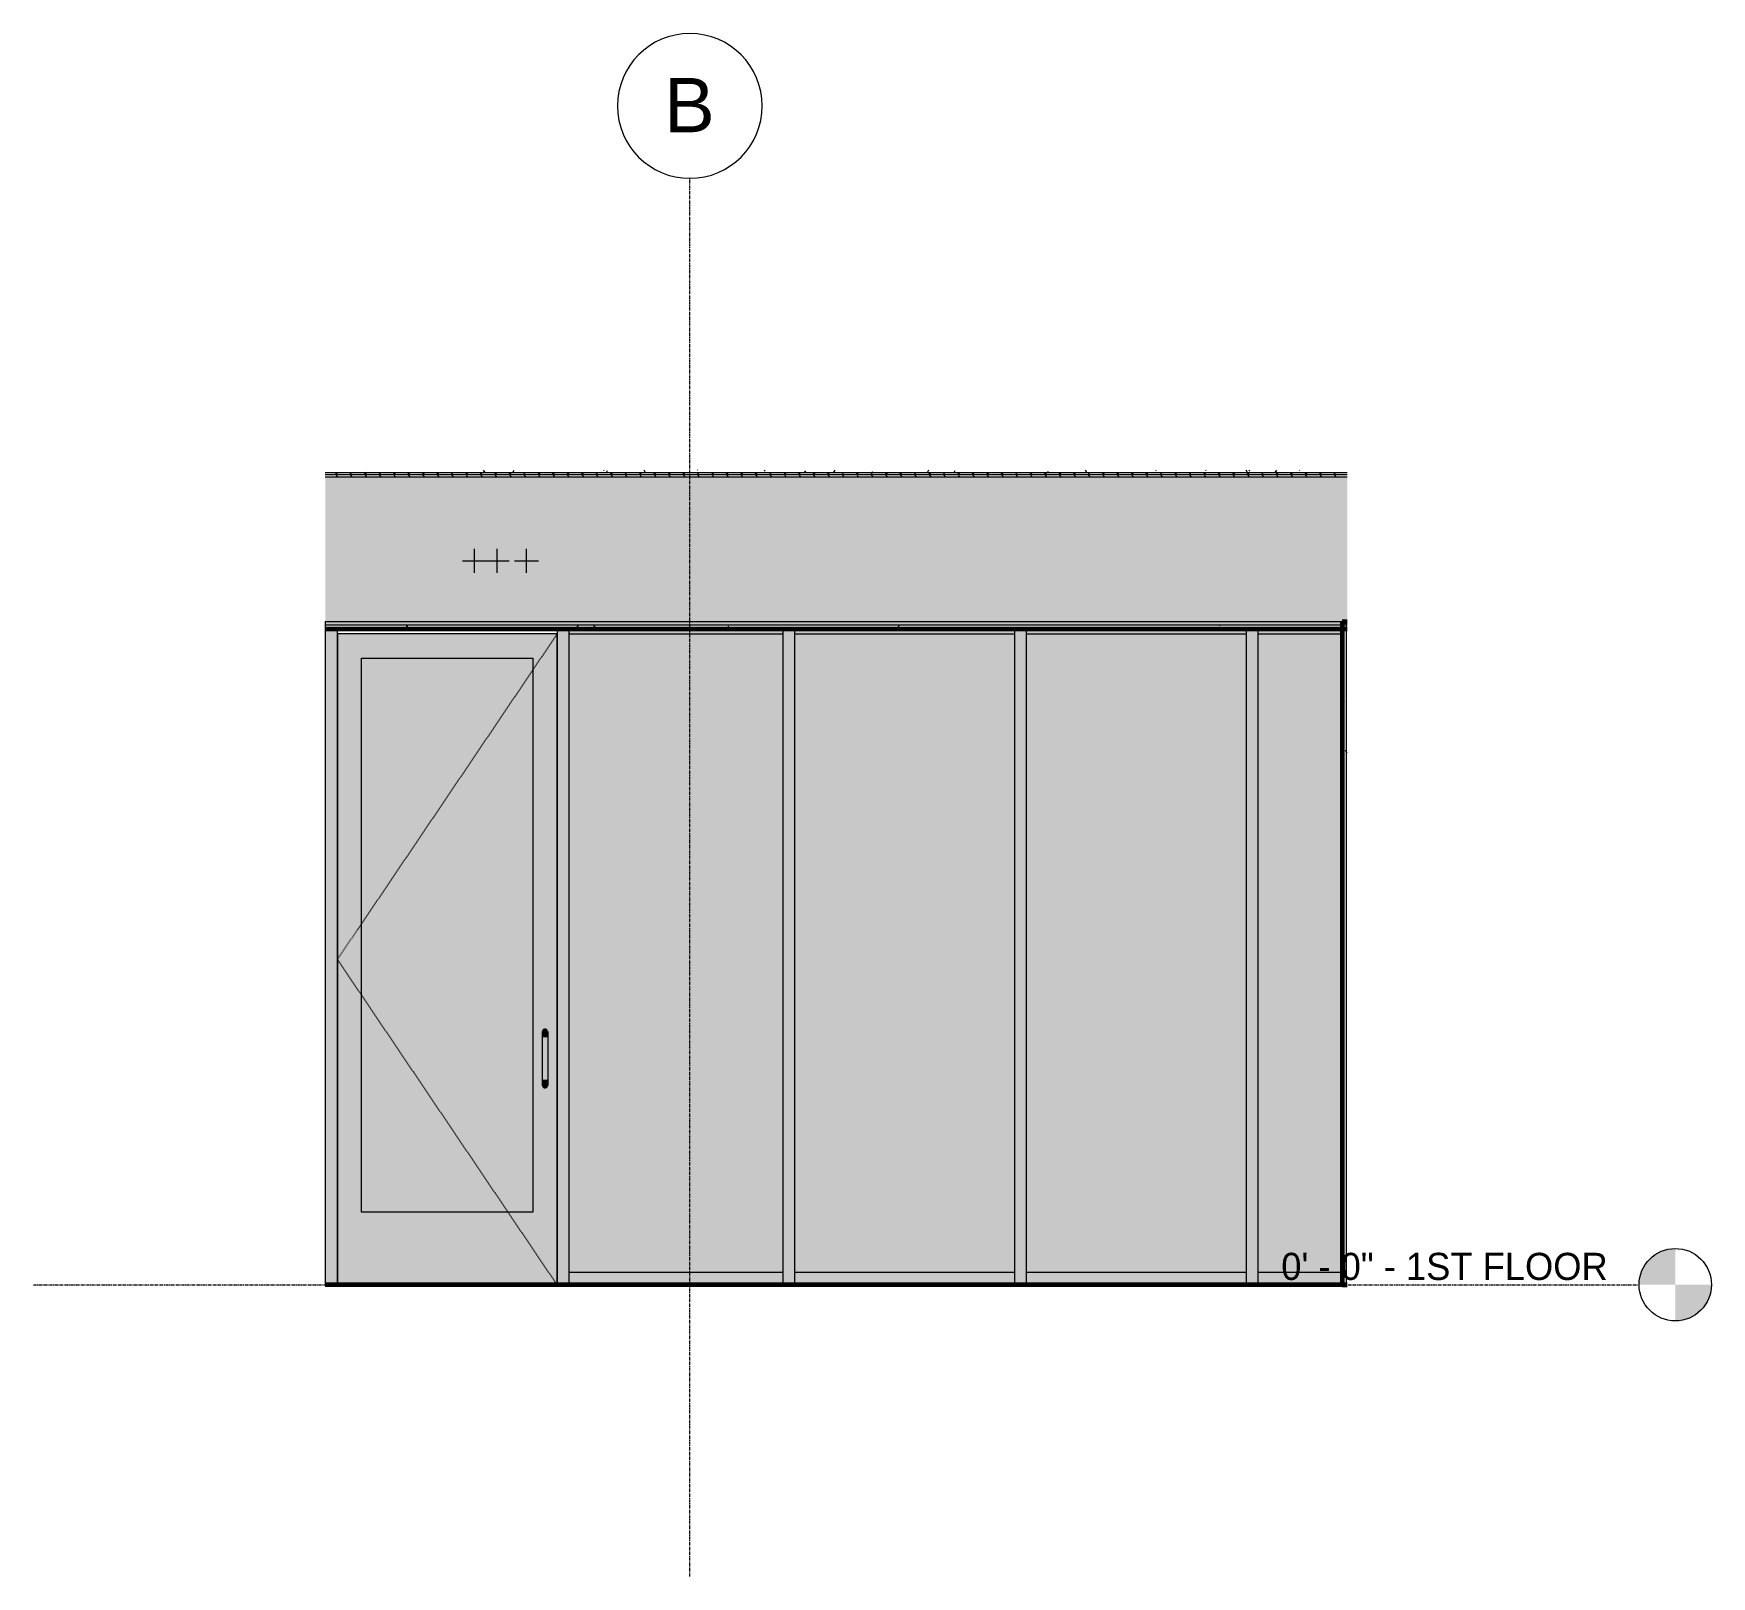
# Model space of a CAD drawing. Header units: inches. Extents: x -3547 to 1672, y -48 to 208.
# Drawn here: x -539.3 to -261.2, y -48.4 to 207.4 of the extents above; entities that cross this region are included whole.
import ezdxf

# ---------------------------------------------------------------- set-up
doc = ezdxf.new("R2010")
doc.units = ezdxf.units.IN
doc.header["$MEASUREMENT"] = 0
for name, pattern in [('Aligning Line 1_8_', [0.25, 0.125, -0.125]), ('Dash 1_16_', [0.125, 0.0625, -0.0625]), ('Grid Line 1_2_', [0.875, 0.5, -0.125, 0.125, -0.125])]:
    doc.linetypes.add(name, pattern=pattern)
for name, color, linetype, lineweight in [('0-2', 9, 'Continuous', 5), ('0-3', 165, 'Continuous', 5), ('0-4', 10, 'Continuous', 5), ('A-DOOR', 31, 'Continuous', 18), ('A-DOOR-1', 31, 'Dash 1_16_', 9), ('A-DOOR-2', 31, 'Continuous', 9), ('A-DOOR-FRAM', 31, 'Continuous', 9), ('A-DOOR-FRAM-1', 31, 'Continuous', 18), ('A-DOOR-GLAZ-1', 31, 'Continuous', 18), ('A-FLOR-5', 250, 'Continuous', 60), ('A-FLOR-7', 21, 'Continuous', 5), ('A-FLOR-8', 251, 'Continuous', 5), ('A-FLOR-LEVL', 51, 'Continuous', 9), ('A-FLOR-LEVL-1', 51, 'Grid Line 1_2_', 9), ('A-FLOR-LEVL-2', 151, 'Continuous', 9), ('A-FLOR-LEVL-3', 147, 'Continuous', 9), ('A-FLOR-MCUT-1', 7, 'Continuous', 18), ('A-FLOR-PATT-1', 253, 'Continuous', 9), ('A-FLOR-PATT-2', 90, 'Continuous', 9), ('A-GLAZ-CURT', 52, 'Continuous', 9), ('A-GLAZ-CWMG', 51, 'Continuous', 9), ('A-WALL', 113, 'Continuous', 18), ('A-WALL-PATT-2', 111, 'Continuous', 9), ('G-ANNO-SYMB', 111, 'Aligning Line 1_8_', 9), ('G-ANNO-SYMB-1', 147, 'Aligning Line 1_8_', 9), ('I-WALL', 2, 'Continuous', 18), ('I-WALL-2', 2, 'Continuous', 60), ('P-PIPE-CNTR', 3, 'Continuous', 9), ('S-GRID-1', 1, 'Grid Line 1_2_', 9), ('S-GRID-IDEN', 1, 'Continuous', 9), ('S-GRID-IDEN-1', 147, 'Continuous', 9)]:
    doc.layers.add(name, color=color, linetype=linetype, lineweight=lineweight)
doc.styles.add('Arial', font='arial.ttf', dxfattribs={"height": 9})
doc.styles.add('Century Gothic', font='ufonts.com_century-gothic.ttf', dxfattribs={"height": 4.5})
pattern_1 = [(0, (-11965.733, 0), (15.36, 3.84), [0.634, -10.886, 0.634, -10.886, -61.44]), (0, (-11965.733, 0), (15.36, 3.84), [-23.04, 0.634, -22.406, 0.634, -10.886, -26.88]), (0, (-11965.733, 0), (15.36, 3.84), [-57.6, 0.634, -7.046, 0.634, -18.566]), (120, (-11959.973, 1.92), (-11.0055376, 11.3821502), [0.634, -10.886, 0.634, -10.886, -61.44]), (120, (-11959.973, 1.92), (-11.0055376, 11.3821502), [-23.04, 0.634, -22.406, 0.634, -10.886, -26.88]), (120, (-11959.973, 1.92), (-11.0055376, 11.3821502), [-57.6, 0.634, -7.046, 0.634, -18.566]), (240, (-11958.053, 9.6), (-4.3544624, -15.2221502), [0.634, -10.886, 0.634, -10.886, -61.44]), (240, (-11958.053, 9.6), (-4.3544624, -15.2221502), [-23.04, 0.634, -22.406, 0.634, -10.886, -26.88]), (240, (-11958.053, 9.6), (-4.3544624, -15.2221502), [-57.6, 0.634, -7.046, 0.634, -18.566])]

msp = doc.modelspace()

# ---------------------------------------------------------------- texts
at = {"layer": 'A-FLOR-LEVL', "insert": (-332.51, 5.28), "char_height": 4.5, "width": 64.9935, "attachment_point": 1, "style": 'Century Gothic'}
msp.add_mtext('0\' - 0" - 1ST FLOOR', dxfattribs=at)

# ---------------------------------------------------------------- blocks, each defined once
blk = doc.blocks.new('Level - Level Head - Circle-V18-Elevation 3 - d')
at = {"layer": 'A-FLOR-LEVL'}
h = blk.add_hatch(color=256, dxfattribs=at)
edge = h.paths.add_edge_path(flags=0)
edge.add_line((11698.53, 0), (11692.53, 0))
edge.add_arc((11698.53, 0), 6, 90, 180, ccw=False)
edge.add_line((11698.53, 6), (11698.53, 0))
h = blk.add_hatch(color=256, dxfattribs=at)
edge = h.paths.add_edge_path(flags=0)
edge.add_line((11698.53, -6), (11698.53, 0))
edge.add_line((11698.53, 0), (11704.53, 0))
edge.add_arc((11698.53, 0), 6, 270, 360, ccw=False)
at = {"layer": 'A-FLOR-LEVL-2'}
blk.add_circle((11698.53, 0), 6, dxfattribs=at)
blk = doc.blocks.new('CTR - 2nd Phase_rvt-4-Elevation 3 - d')
at = {"layer": 'A-FLOR-LEVL-1'}
blk.add_line((11426.41, 0), (11692.53, 0), dxfattribs=at)
at = {"layer": '0-2'}
blk.add_blockref('Level - Level Head - Circle-V18-Elevation 3 - d', (0, 0), dxfattribs=at)
at = {"layer": 'A-FLOR-LEVL', "insert": (11633.22, 5.28), "char_height": 4.5, "width": 64.9935, "attachment_point": 1, "style": 'Century Gothic'}
blk.add_mtext('0\' - 0" - 1ST FLOOR', dxfattribs=at)
blk = doc.blocks.new('Level - Level Head - Circle-V19-Elevation 3 - d')
at = {"layer": 'A-FLOR-LEVL'}
h = blk.add_hatch(color=256, dxfattribs=at)
edge = h.paths.add_edge_path(flags=0)
edge.add_line((11698.53, 0), (11692.53, 0))
edge.add_arc((11698.53, 0), 6, 90, 180, ccw=False)
edge.add_line((11698.53, 6), (11698.53, 0))
h = blk.add_hatch(color=256, dxfattribs=at)
edge = h.paths.add_edge_path(flags=0)
edge.add_line((11698.53, -6), (11698.53, 0))
edge.add_line((11698.53, 0), (11704.53, 0))
edge.add_arc((11698.53, 0), 6, 270, 360, ccw=False)
at = {"layer": 'A-FLOR-LEVL-3'}
blk.add_circle((11698.53, 0), 6, dxfattribs=at)
blk = doc.blocks.new('CTR - 1st Phase - Unit Layouts_rvt-4-Elevation 3 - d')
at = {"layer": 'A-FLOR-LEVL-1'}
blk.add_line((11426.41, 0), (11692.53, 0), dxfattribs=at)
at = {"layer": '0-3'}
blk.add_blockref('Level - Level Head - Circle-V19-Elevation 3 - d', (0, 0), dxfattribs=at)
at = {"layer": 'A-FLOR-LEVL', "insert": (11633.22, 5.28), "char_height": 4.5, "width": 64.9935, "attachment_point": 1, "style": 'Century Gothic'}
blk.add_mtext('0\' - 0" - 1ST FLOOR', dxfattribs=at)
blk = doc.blocks.new('CTR  - Topography_rvt-4-Elevation 3 - d')
at = {"layer": 'A-FLOR-LEVL-1'}
blk.add_line((11426.41, 0), (11692.53, 0), dxfattribs=at)
at = {"layer": 'G-ANNO-SYMB-1'}
blk.add_line((11474.76, 0), (11644.16, 0), dxfattribs=at)
at = {"layer": '0-3'}
blk.add_blockref('Level - Level Head - Circle-V19-Elevation 3 - d', (0, 0), dxfattribs=at)
at = {"layer": 'A-FLOR-LEVL', "insert": (11633.22, 5.28), "char_height": 4.5, "width": 64.9935, "attachment_point": 1, "style": 'Century Gothic'}
blk.add_mtext('0\' - 0" - 1ST FLOOR', dxfattribs=at)
blk = doc.blocks.new('Grid - Grid Head - Circle-50561-Elevation 3 - d')
at = {"layer": 'S-GRID-IDEN-1'}
for start, end in [(0, 180), (180, 360)]:
    blk.add_arc((11535.19, 195.43), 12, start, end, dxfattribs=at)
blk = doc.blocks.new('CTR - 1st Phase - Shell_rvt-4-Elevation 3 - d')
at = {"layer": 'A-FLOR-7'}
blk.add_hatch(color=256, dxfattribs=at).paths.add_polyline_path([(11559.46, 109.87), (11644.16, 109.87), (11644.16, 133.87), (11474.76, 133.87), (11474.76, 109.87)], flags=0)
at = {"layer": 'A-FLOR-8'}
blk.add_hatch(color=256, dxfattribs=at).paths.add_polyline_path([(11474.79, 109.37), (11644.16, 109.38), (11644.16, 109.87), (11474.79, 109.87), (11474.79, 109.61)], flags=0)
at = {"layer": 'A-FLOR-PATT-1'}
h = blk.add_hatch(dxfattribs=at)
h.set_pattern_fill('FP_8', color=256, style=0, pattern_type=2)
h.set_pattern_definition([(0, (0, 0), (7.68, 1.92), [0.634, -5.126, 0.634, -5.126, -30.72]), (0, (0, 0), (7.68, 1.92), [-11.52, 0.634, -10.886, 0.634, -5.126, -13.44]), (0, (0, 0), (7.68, 1.92), [-28.8, 0.634, -3.206, 0.634, -8.966]), (120, (2.88, 0.96), (-5.50276878, 5.6910751), [0.634, -5.126, 0.634, -5.126, -30.72]), (120, (2.88, 0.96), (-5.50276878, 5.6910751), [-11.52, 0.634, -10.886, 0.634, -5.126, -13.44]), (120, (2.88, 0.96), (-5.50276878, 5.6910751), [-28.8, 0.634, -3.206, 0.634, -8.966]), (240, (3.84, 4.8), (-2.17723122, -7.6110751), [0.634, -5.126, 0.634, -5.126, -30.72]), (240, (3.84, 4.8), (-2.17723122, -7.6110751), [-11.52, 0.634, -10.886, 0.634, -5.126, -13.44]), (240, (3.84, 4.8), (-2.17723122, -7.6110751), [-28.8, 0.634, -3.206, 0.634, -8.966])])
h.paths.add_polyline_path([(11474.76, 134.62), (11644.16, 134.63), (11644.16, 135.06), (11474.76, 135.06)], flags=0)
h = blk.add_hatch(dxfattribs=at)
h.set_pattern_fill('FP_9', color=256, style=0, pattern_type=2)
h.set_pattern_definition([(0, (0, 0), (0, 2.399), []), (315, (0, 0), (2.3985062, 0), [3.393, -3.393]), (45, (0, 0), (2.3985062, 0), [3.393, -3.393])])
h.paths.add_polyline_path([(11474.76, 133.87), (11644.16, 133.87), (11644.16, 134.62), (11474.76, 134.62), (11474.76, 134.3)], flags=0)
at = {"layer": 'A-FLOR-PATT-2'}
h = blk.add_hatch(dxfattribs=at)
h.set_pattern_fill('FP_7', color=256, style=0, pattern_type=2)
h.set_pattern_definition([(0, (0, 0), (15.36, 3.84), [0.634, -10.886, 0.634, -10.886, -61.44]), (0, (0, 0), (15.36, 3.84), [-23.04, 0.634, -22.406, 0.634, -10.886, -26.88]), (0, (0, 0), (15.36, 3.84), [-57.6, 0.634, -7.046, 0.634, -18.566]), (120, (5.76, 1.92), (-11.0055376, 11.3821502), [0.634, -10.886, 0.634, -10.886, -61.44]), (120, (5.76, 1.92), (-11.0055376, 11.3821502), [-23.04, 0.634, -22.406, 0.634, -10.886, -26.88]), (120, (5.76, 1.92), (-11.0055376, 11.3821502), [-57.6, 0.634, -7.046, 0.634, -18.566]), (240, (7.68, 9.6), (-4.3544624, -15.2221502), [0.634, -10.886, 0.634, -10.886, -61.44]), (240, (7.68, 9.6), (-4.3544624, -15.2221502), [-23.04, 0.634, -22.406, 0.634, -10.886, -26.88]), (240, (7.68, 9.6), (-4.3544624, -15.2221502), [-57.6, 0.634, -7.046, 0.634, -18.566])])
h.paths.add_polyline_path([(11515.19, 108.75), (11644.16, 108.75), (11644.16, 109.37), (11474.79, 109.37), (11474.79, 108.75), (11513.19, 108.75)], flags=0)
at = {"layer": 'A-FLOR-5'}
for p, q in [((11474.76, 108.75), (11644.16, 108.75)), ((11644.16, 0), (11474.76, 0))]:
    blk.add_line(p, q, dxfattribs=at)
at = {"layer": 'A-FLOR-LEVL-1'}
blk.add_line((11426.41, 0), (11692.53, 0), dxfattribs=at)
at = {"layer": 'A-FLOR-MCUT-1'}
for p, q in [((11644.16, 134.62), (11474.76, 134.62)), ((11644.16, 133.87), (11474.76, 133.87)), ((11644.16, 109.87), (11474.76, 109.87)), ((11644.16, 109.37), (11474.76, 109.37))]:
    blk.add_line(p, q, dxfattribs=at)
at = {"layer": 'G-ANNO-SYMB-1'}
blk.add_line((11474.76, 0), (11644.16, 0), dxfattribs=at)
at = {"layer": 'S-GRID-1'}
blk.add_line((11535.19, -48.37), (11535.19, 183.43), dxfattribs=at)
at = {"layer": '0-3'}
for name in ['Grid - Grid Head - Circle-50561-Elevation 3 - d', 'Level - Level Head - Circle-V19-Elevation 3 - d']:
    blk.add_blockref(name, (0, 0), dxfattribs=at)
at = {"layer": 'A-FLOR-LEVL', "insert": (11633.22, 5.28), "char_height": 4.5, "width": 64.9935, "attachment_point": 1, "style": 'Century Gothic'}
blk.add_mtext('0\' - 0" - 1ST FLOOR', dxfattribs=at)
at = {"layer": 'S-GRID-IDEN', "insert": (11530.94, 200.07), "char_height": 9, "width": 10.1505, "attachment_point": 1, "style": 'Arial'}
blk.add_mtext('B', dxfattribs=at)
blk = doc.blocks.new('CTR - 1st Phase -Stairs _ Elevators_rvt-4-Elevation 3 - d')
at = {"layer": 'A-FLOR-LEVL-1'}
blk.add_line((11426.41, 0), (11692.53, 0), dxfattribs=at)
at = {"layer": '0-3'}
blk.add_blockref('Level - Level Head - Circle-V19-Elevation 3 - d', (0, 0), dxfattribs=at)
at = {"layer": 'A-FLOR-LEVL', "insert": (11633.22, 5.28), "char_height": 4.5, "width": 64.9935, "attachment_point": 1, "style": 'Century Gothic'}
blk.add_mtext('0\' - 0" - 1ST FLOOR', dxfattribs=at)
blk = doc.blocks.new('Storefront_Entry_Door-_Single_7051 - Store Front Single Door-2030651-Elevation 3 - d')
at = {"layer": 'A-DOOR'}
for points in [[(11510.69, 41), (11511.19, 41), (11511.19, 42.5), (11511, 42.46), (11510.91, 42.41), (11510.81, 42.32), (11510.73, 42.19), (11510.69, 42.05), (11510.7, 41.93), (11510.69, 41.81), (11510.7, 41.07)], [(11511.69, 41), (11511.67, 41.13), (11511.65, 42.19), (11511.62, 42.25), (11511.5, 42.39), (11511.38, 42.46), (11511.32, 42.48), (11511.19, 42.48), (11511.19, 41), (11511.67, 41)], [(11510.7, 34), (11511.19, 34), (11511.19, 41), (11510.69, 41), (11510.69, 34)], [(11511.67, 34), (11511.69, 34), (11511.67, 41), (11511.19, 41), (11511.19, 34), (11511.62, 34)], [(11511.19, 32.5), (11511.19, 34), (11510.69, 34), (11510.7, 33.75), (11510.71, 32.87), (11510.8, 32.69), (11510.89, 32.6), (11511, 32.54), (11511.06, 32.52)], [(11511.19, 32.5), (11511.4, 32.55), (11511.48, 32.6), (11511.58, 32.7), (11511.63, 32.77), (11511.68, 32.93), (11511.68, 33.07), (11511.68, 33.14), (11511.68, 33.71), (11511.67, 34), (11511.19, 34), (11511.19, 32.52)]]:
    blk.add_hatch(color=256, dxfattribs=at).paths.add_polyline_path(points, flags=0)
at = {"layer": 'A-DOOR-FRAM-1'}
h = blk.add_hatch(color=256, dxfattribs=at)
h.paths.add_polyline_path([(11476.79, 0), (11513.19, 0), (11513.19, 107.88), (11476.79, 107.88), (11476.79, 12)], flags=0)
h.paths.add_polyline_path([(11495.94, 12), (11480.79, 12), (11480.79, 103.88), (11509.19, 103.88), (11509.19, 12)], flags=0)
h.paths.add_polyline_path([(11511.19, 32.5), (11511, 32.54), (11510.89, 32.6), (11510.8, 32.69), (11510.73, 32.8), (11510.7, 32.93), (11510.7, 33.08), (11510.7, 33.14), (11510.7, 33.71), (11510.69, 34), (11510.71, 41.34), (11510.7, 41.65), (11510.7, 41.85), (11510.7, 41.93), (11510.7, 42.07), (11510.74, 42.21), (11510.77, 42.27), (11510.86, 42.38), (11511, 42.46), (11511.06, 42.48), (11511.21, 42.5), (11511.38, 42.46), (11511.5, 42.39), (11511.56, 42.32), (11511.65, 42.19), (11511.68, 42.05), (11511.68, 41.93), (11511.69, 41.81), (11511.67, 41.07), (11511.69, 40.92), (11511.67, 32.87), (11511.58, 32.69), (11511.48, 32.6), (11511.38, 32.54), (11511.32, 32.52)], flags=0)
at = {"layer": 'A-DOOR-GLAZ-1'}
blk.add_hatch(color=256, dxfattribs=at).paths.add_polyline_path([(11509.19, 12), (11509.19, 103.88), (11480.79, 103.88), (11480.79, 12), (11495.94, 12)], flags=0)
at = {"layer": 'A-DOOR-1'}
for p, q in [((11476.79, 53.94), (11513.19, 107.88)), ((11513.19, 0), (11476.79, 53.94))]:
    blk.add_line(p, q, dxfattribs=at)
at = {"layer": 'A-DOOR-2'}
for p, q in [((11510.69, 41), (11510.69, 34)), ((11511.69, 34), (11511.69, 41))]:
    blk.add_line(p, q, dxfattribs=at)
at = {"layer": 'A-DOOR-2', "flags": 128}
for points in [[(11510.69, 42), (11510.69, 41.84), (11510.69, 41.42), (11510.69, 41)], [(11511.69, 41), (11511.69, 41.54), (11511.69, 41.91), (11511.69, 42)], [(11510.69, 34), (11510.69, 33.46), (11510.69, 33.09), (11510.69, 33)], [(11511.69, 33), (11511.69, 33.16), (11511.69, 33.58), (11511.69, 34)]]:
    blk.add_lwpolyline(points, dxfattribs=at)
at = {"layer": 'A-DOOR-FRAM'}
for p, q in [((11513.19, 107.88), (11476.79, 107.88)), ((11476.79, 107.88), (11476.79, 0)), ((11513.19, 0), (11513.19, 107.88)), ((11480.79, 103.88), (11509.19, 103.88)), ((11480.79, 12), (11480.79, 103.88)), ((11509.19, 103.88), (11509.19, 12)), ((11509.19, 12), (11480.79, 12))]:
    blk.add_line(p, q, dxfattribs=at)
blk = doc.blocks.new('Rectangular Mullion - 2_ x 4_ rectangular-2075497-Elevation 3 - d')
at = {"layer": 'A-GLAZ-CWMG'}
blk.add_hatch(color=256, dxfattribs=at).paths.add_polyline_path([(11643.34, 107.88), (11643.34, 108.75), (11629.38, 108.75), (11629.38, 107.88)], flags=0)
for q in [(11629.38, 108.75), (11643.34, 107.88)]:
    blk.add_line((11629.38, 107.88), q, dxfattribs=at)
blk = doc.blocks.new('Rectangular Mullion - 2_ x 4_ rectangular-2030674-Elevation 3 - d')
at = {"layer": 'A-GLAZ-CWMG'}
blk.add_hatch(color=256, dxfattribs=at).paths.add_polyline_path([(11474.79, 0), (11476.79, 0), (11476.79, 108.75), (11474.79, 108.75), (11474.79, 12)], flags=0)
blk.add_line((11476.79, 0), (11476.79, 108.75), dxfattribs=at)
blk = doc.blocks.new('System Panel - Glazed-2030649-Elevation 3 - d')
at = {"layer": 'A-GLAZ-CURT'}
blk.add_hatch(color=256, dxfattribs=at).paths.add_polyline_path([(11517.11, 2), (11550.59, 2), (11550.59, 107.88), (11515.19, 107.88), (11515.19, 2)], flags=0)
blk = doc.blocks.new('System Panel - Glazed-2030653-Elevation 3 - d')
at = {"layer": 'A-GLAZ-CURT'}
blk.add_hatch(color=256, dxfattribs=at).paths.add_polyline_path([(11559.46, 2), (11588.98, 2), (11588.98, 107.88), (11552.59, 107.88), (11552.59, 2)], flags=0)
blk = doc.blocks.new('System Panel - Glazed-2075499-Elevation 3 - d')
at = {"layer": 'A-GLAZ-CURT'}
blk.add_hatch(color=256, dxfattribs=at).paths.add_polyline_path([(11629.38, 2), (11643.34, 2), (11643.34, 107.88), (11629.38, 107.88)], flags=0)
blk = doc.blocks.new('Rectangular Mullion - 2_ x 4_ rectangular-1978848-Elevation 3 - d')
at = {"layer": 'A-GLAZ-CWMG'}
blk.add_hatch(color=256, dxfattribs=at).paths.add_polyline_path([(11550.59, 107.88), (11550.59, 108.75), (11515.19, 108.75), (11515.19, 107.88)], flags=0)
for p, q in [((11515.19, 107.88), (11515.19, 108.75)), ((11550.59, 108.75), (11550.59, 107.88)), ((11515.19, 107.88), (11550.59, 107.88))]:
    blk.add_line(p, q, dxfattribs=at)
blk = doc.blocks.new('Rectangular Mullion - 2_ x 4_ rectangular-1978849-Elevation 3 - d')
at = {"layer": 'A-GLAZ-CWMG'}
blk.add_hatch(color=256, dxfattribs=at).paths.add_polyline_path([(11559.46, 107.88), (11588.98, 107.88), (11588.98, 108.75), (11552.59, 108.75), (11552.59, 107.88)], flags=0)
for p, q in [((11552.59, 107.88), (11552.59, 108.75)), ((11588.98, 108.75), (11588.98, 107.88)), ((11552.59, 107.88), (11588.98, 107.88))]:
    blk.add_line(p, q, dxfattribs=at)
blk = doc.blocks.new('Rectangular Mullion - 2_ x 4_ rectangular-1978847-Elevation 3 - d')
at = {"layer": 'A-GLAZ-CWMG'}
blk.add_hatch(color=256, dxfattribs=at).paths.add_polyline_path([(11517.11, 0), (11550.59, 0), (11550.59, 2), (11515.19, 2), (11515.19, 0)], flags=0)
for p, q in [((11515.19, 0), (11515.19, 2)), ((11550.59, 2), (11515.19, 2)), ((11550.59, 2), (11550.59, 0))]:
    blk.add_line(p, q, dxfattribs=at)
blk = doc.blocks.new('Rectangular Mullion - 2_ x 4_ rectangular-1978850-Elevation 3 - d')
at = {"layer": 'A-GLAZ-CWMG'}
blk.add_hatch(color=256, dxfattribs=at).paths.add_polyline_path([(11552.59, 0), (11588.98, 0), (11588.98, 2), (11552.59, 2)], flags=0)
for p, q in [((11552.59, 0), (11552.59, 2)), ((11588.98, 2), (11552.59, 2)), ((11588.98, 2), (11588.98, 0))]:
    blk.add_line(p, q, dxfattribs=at)
blk = doc.blocks.new('Rectangular Mullion - 2_ x 4_ rectangular-2075498-Elevation 3 - d')
at = {"layer": 'A-GLAZ-CWMG'}
blk.add_hatch(color=256, dxfattribs=at).paths.add_polyline_path([(11629.38, 0), (11643.34, 0), (11643.34, 2), (11629.38, 2)], flags=0)
for p in [(11629.38, 0), (11643.34, 2)]:
    blk.add_line(p, (11629.38, 2), dxfattribs=at)
blk = doc.blocks.new('Rectangular Mullion - 2_ x 4_ rectangular-2030648-Elevation 3 - d')
at = {"layer": 'A-GLAZ-CWMG'}
blk.add_hatch(color=256, dxfattribs=at).paths.add_polyline_path([(11515.19, 0), (11515.19, 108.75), (11513.19, 108.75), (11513.19, 0)], flags=0)
for p, q in [((11513.19, 108.75), (11513.19, 0)), ((11515.19, 0), (11515.19, 108.75))]:
    blk.add_line(p, q, dxfattribs=at)
blk = doc.blocks.new('Level - Level Head - Circle-50818-Elevation 3 - d')
at = {"layer": 'A-FLOR-LEVL'}
h = blk.add_hatch(color=256, dxfattribs=at)
edge = h.paths.add_edge_path(flags=0)
edge.add_line((11698.53, 0), (11692.53, 0))
edge.add_arc((11698.53, 0), 6, 90, 180, ccw=False)
edge.add_line((11698.53, 6), (11698.53, 0))
h = blk.add_hatch(color=256, dxfattribs=at)
edge = h.paths.add_edge_path(flags=0)
edge.add_line((11698.53, -6), (11698.53, 0))
edge.add_line((11698.53, 0), (11704.53, 0))
edge.add_arc((11698.53, 0), 6, 270, 360, ccw=False)
blk.add_circle((11698.53, 0), 6, dxfattribs=at)

# ---------------------------------------------------------------- hatches: boundary and pattern name
at = {"layer": 'A-WALL-PATT-2'}
h = msp.add_hatch(dxfattribs=at)
h.set_pattern_fill('FP_10', color=256, style=0, pattern_type=2)
h.set_pattern_definition(pattern_1)
h.paths.add_polyline_path([(-321.77, 0), (-321.77, 108.75), (-322.39, 108.75), (-322.39, 0)], flags=0)
h = msp.add_hatch(dxfattribs=at)
h.set_pattern_fill('FP_10', color=256, style=0, pattern_type=2)
h.set_pattern_definition(pattern_1)
h.paths.add_polyline_path([(-321.57, 0), (-321.57, 108.75), (-321.77, 108.75), (-321.77, 0)], flags=0)
at = {"layer": 'I-WALL'}
msp.add_hatch(color=256, dxfattribs=at).paths.add_polyline_path([(-490.94, 0), (-490.94, 109.87), (-490.97, 109.87), (-490.97, 0)], flags=0)

# ---------------------------------------------------------------- linework, layer by layer
at = {"layer": 'A-FLOR-LEVL-1'}
msp.add_line((-539.32, 0), (-273.21, 0), dxfattribs=at)
at = {"layer": 'A-WALL'}
msp.add_line((-321.77, 109.87), (-321.77, 0), dxfattribs=at)
at = {"layer": 'G-ANNO-SYMB'}
msp.add_line((-490.97, 0), (-321.57, 0), dxfattribs=at)
at = {"layer": 'I-WALL'}
for p, q in [((-490.94, 109.87), (-490.97, 109.87)), ((-490.94, 0), (-490.94, 109.87)), ((-490.97, 0), (-490.94, 0))]:
    msp.add_line(p, q, dxfattribs=at)
at = {"layer": 'I-WALL-2'}
for p, q in [((-321.57, 109.87), (-322.39, 109.87)), ((-322.39, 109.87), (-322.39, 0)), ((-322.39, 0), (-321.57, 0))]:
    msp.add_line(p, q, dxfattribs=at)
at = {"layer": 'P-PIPE-CNTR'}
for p, q in [((-468.24, 120), (-464.24, 120)), ((-466.24, 118), (-466.24, 122)), ((-464.49, 120), (-460.49, 120)), ((-462.49, 118), (-462.49, 122)), ((-459.61, 120), (-455.61, 120)), ((-457.61, 118), (-457.61, 122))]:
    msp.add_line(p, q, dxfattribs=at)

# ---------------------------------------------------------------- block references
at = {"layer": '0-4'}
for name in ['CTR - 1st Phase - Shell_rvt-4-Elevation 3 - d', 'CTR - 2nd Phase_rvt-4-Elevation 3 - d', 'CTR - 1st Phase - Unit Layouts_rvt-4-Elevation 3 - d', 'CTR  - Topography_rvt-4-Elevation 3 - d', 'CTR - 1st Phase -Stairs _ Elevators_rvt-4-Elevation 3 - d']:
    msp.add_blockref(name, (-11965.73, 0), dxfattribs=at)
at = {"layer": 'A-DOOR'}
msp.add_blockref('Storefront_Entry_Door-_Single_7051 - Store Front Single Door-2030651-Elevation 3 - d', (-11965.73, 0), dxfattribs=at)
at = {"layer": 'A-FLOR-LEVL'}
msp.add_blockref('Level - Level Head - Circle-50818-Elevation 3 - d', (-11965.73, 0), dxfattribs=at)
at = {"layer": 'A-GLAZ-CURT'}
for name, p in [('System Panel - Glazed-2030649-Elevation 3 - d', (-11965.73, 0)), ('System Panel - Glazed-2030653-Elevation 3 - d', (-11965.73, 0)), ('System Panel - Glazed-2030653-Elevation 3 - d', (-11927.33, 0)), ('System Panel - Glazed-2075499-Elevation 3 - d', (-11965.73, 0))]:
    msp.add_blockref(name, p, dxfattribs=at)
at = {"layer": 'A-GLAZ-CWMG'}
for name, p in [('Rectangular Mullion - 2_ x 4_ rectangular-2030674-Elevation 3 - d', (-11965.73, 0)), ('Rectangular Mullion - 2_ x 4_ rectangular-2030648-Elevation 3 - d', (-11965.73, 0)), ('Rectangular Mullion - 2_ x 4_ rectangular-1978848-Elevation 3 - d', (-11965.73, 0)), ('Rectangular Mullion - 2_ x 4_ rectangular-2030648-Elevation 3 - d', (-11928.33, 0)), ('Rectangular Mullion - 2_ x 4_ rectangular-1978849-Elevation 3 - d', (-11965.73, 0)), ('Rectangular Mullion - 2_ x 4_ rectangular-2030648-Elevation 3 - d', (-11889.94, 0)), ('Rectangular Mullion - 2_ x 4_ rectangular-1978849-Elevation 3 - d', (-11927.33, 0)), ('Rectangular Mullion - 2_ x 4_ rectangular-2030648-Elevation 3 - d', (-11851.54, 0)), ('Rectangular Mullion - 2_ x 4_ rectangular-2075497-Elevation 3 - d', (-11965.73, 0)), ('Rectangular Mullion - 2_ x 4_ rectangular-1978847-Elevation 3 - d', (-11965.73, 0)), ('Rectangular Mullion - 2_ x 4_ rectangular-1978850-Elevation 3 - d', (-11965.73, 0)), ('Rectangular Mullion - 2_ x 4_ rectangular-1978850-Elevation 3 - d', (-11927.33, 0)), ('Rectangular Mullion - 2_ x 4_ rectangular-2075498-Elevation 3 - d', (-11965.73, 0))]:
    msp.add_blockref(name, p, dxfattribs=at)

msp.set_redraw_order([(e.dxf.handle, doc.entitydb.next_handle()) for e in msp.query("TEXT MTEXT ATTDEF DIMENSION ARC_DIMENSION")])  # texts and dimensions are drawn at this point

doc.saveas('drawing.dxf')
